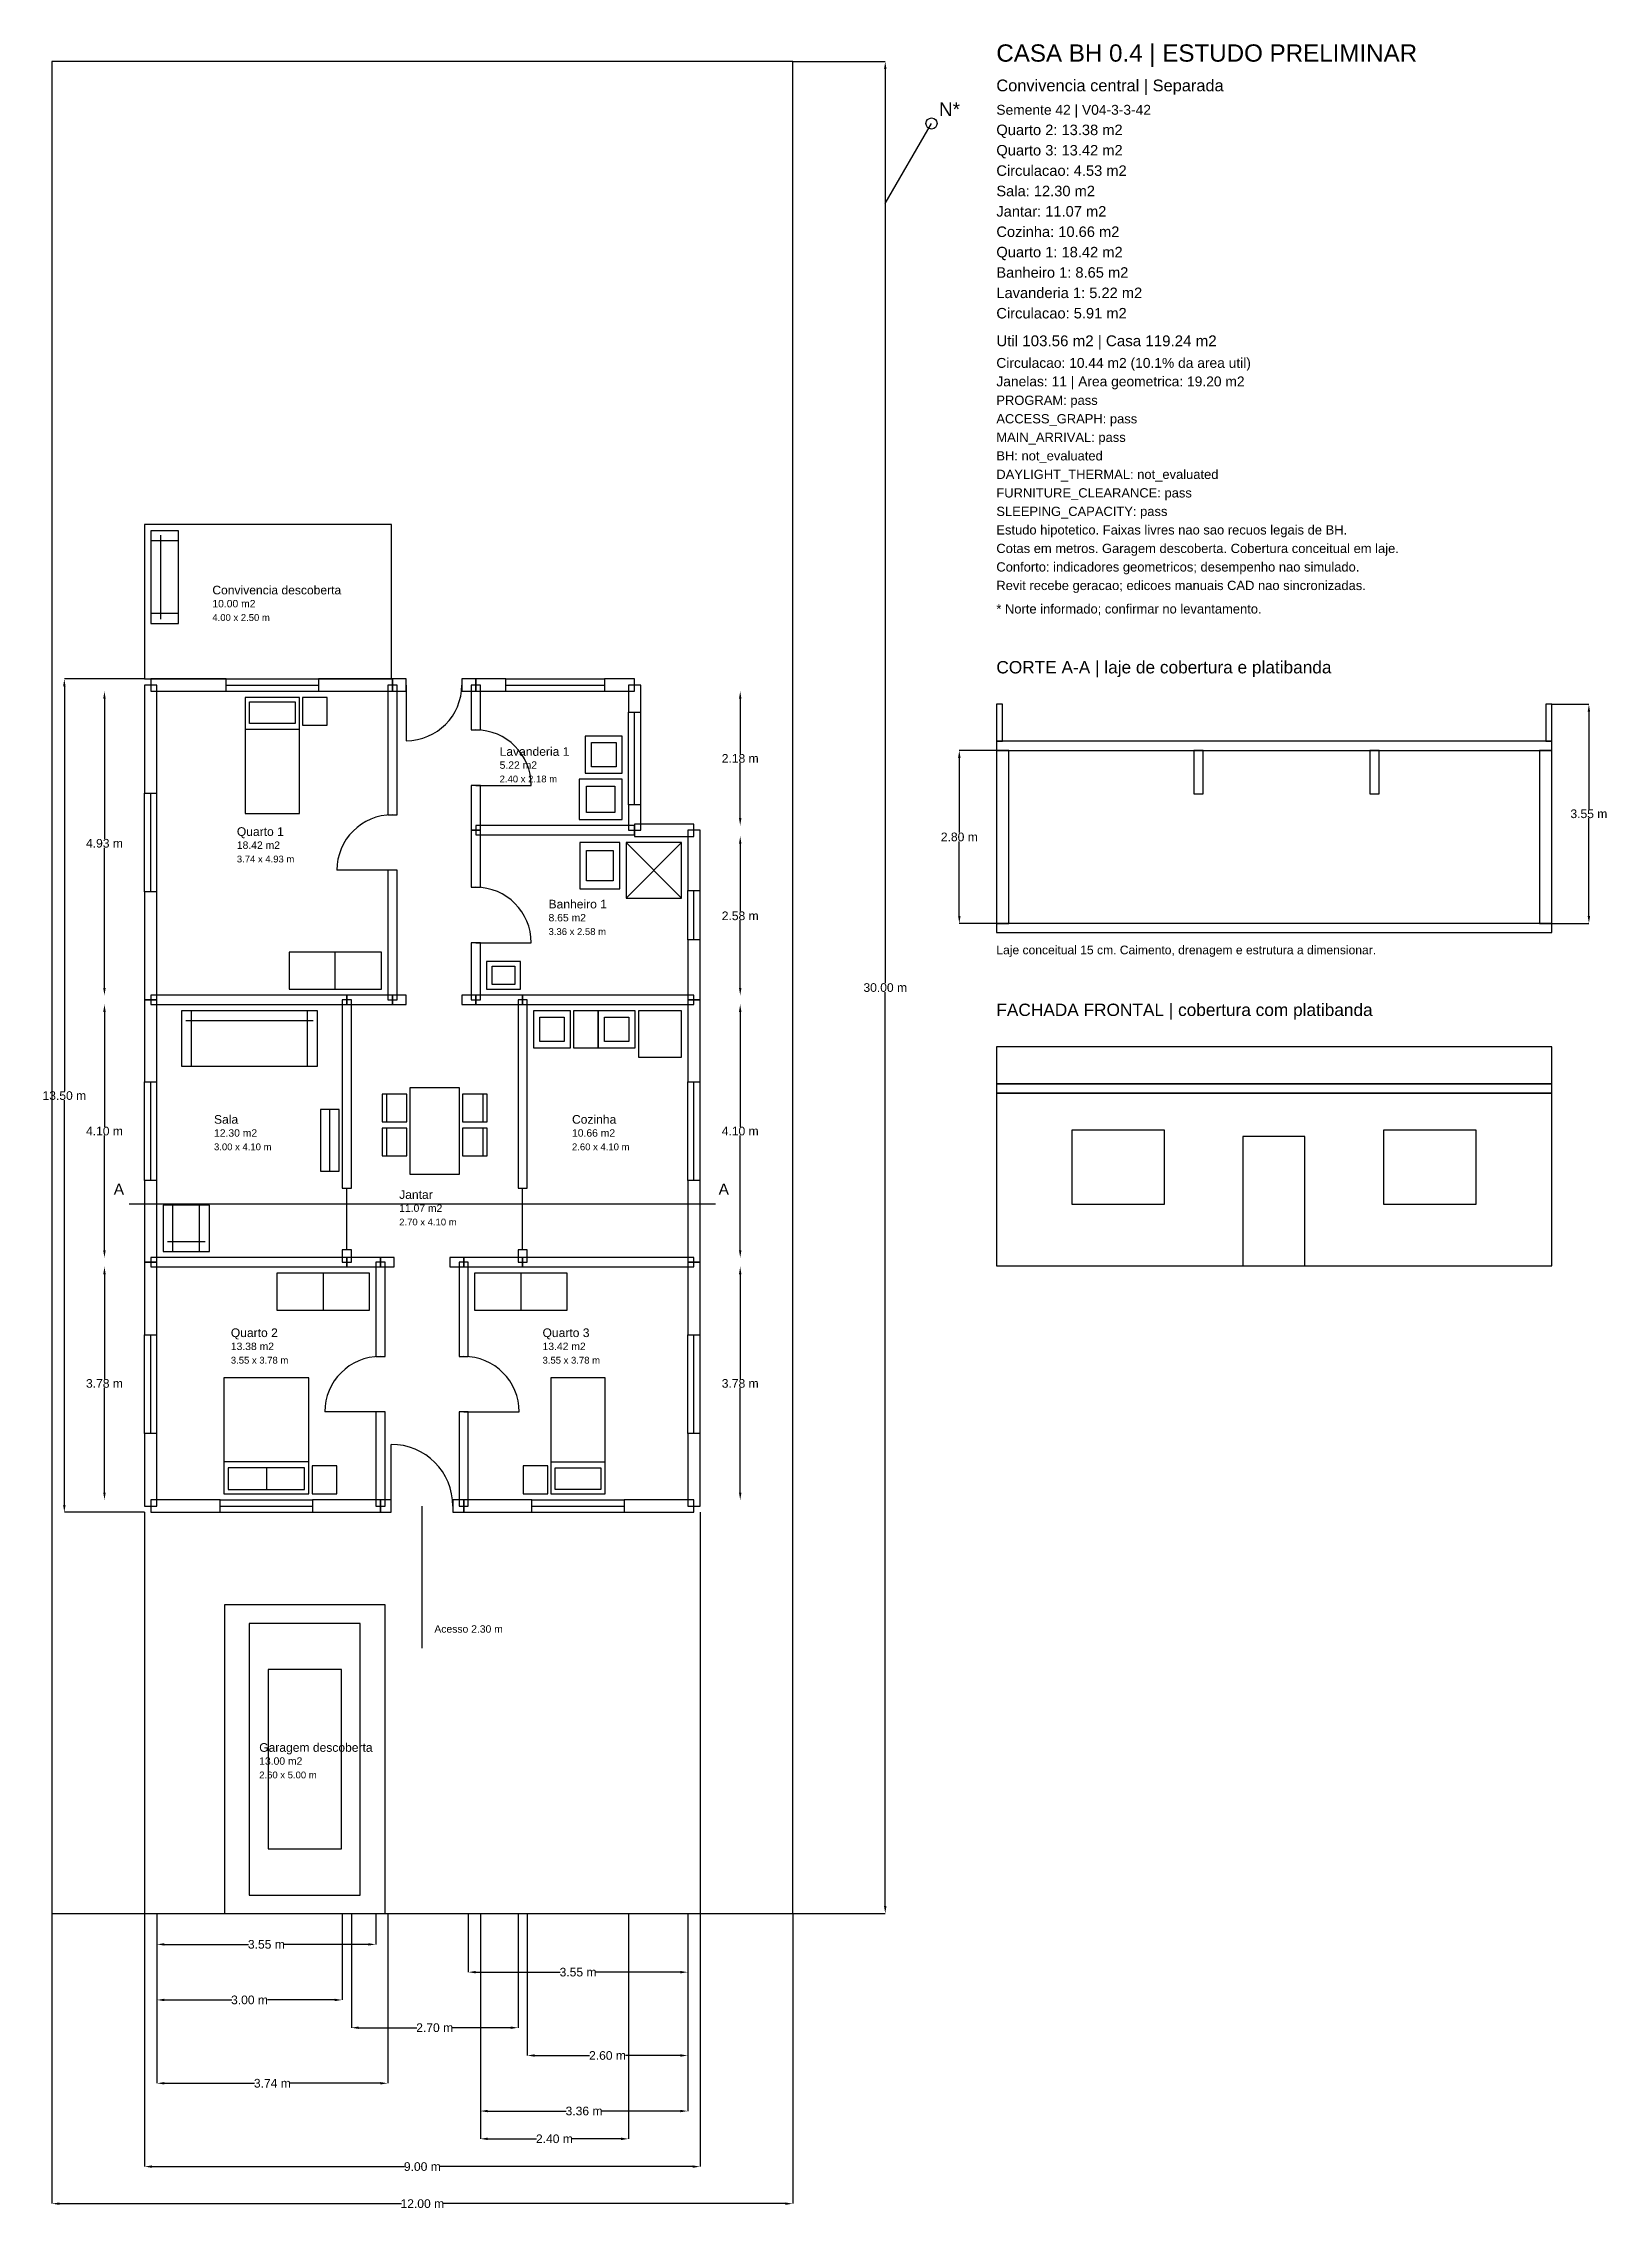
# Model space of a CAD drawing. Header units: millimetres. Extents: x -138 to 107186, y -4909 to 30295.
# Drawn here: x 81862 to 107186, y -4909 to 30295 of the extents above; entities that cross this region are included whole.
import ezdxf

# ---------------------------------------------------------------- set-up
doc = ezdxf.new("R2010")
doc.units = ezdxf.units.MM
doc.header["$MEASUREMENT"] = 0
for name, color, linetype in [('CASA_ACESSO', 4, 'Continuous'), ('CASA_COBERTURA', 2, 'Continuous'), ('CASA_COTAS', 6, 'Continuous'), ('CASA_ESTUDO', 8, 'Continuous'), ('CASA_EXTERNO', 3, 'Continuous'), ('CASA_JANELAS', 4, 'Continuous'), ('CASA_LOTE', 8, 'Continuous'), ('CASA_MOVEIS', 3, 'Continuous'), ('CASA_PAREDES', 7, 'Continuous'), ('CASA_PORTAS', 2, 'Continuous'), ('CASA_TEXTOS', 7, 'Continuous')]:
    doc.layers.add(name, color=color, linetype=linetype)
doc.styles.get("Standard").update_dxf_attribs({"font": 'arial.ttf'})
doc.dimstyles.get("Standard").update_dxf_attribs({"dimtxt": 0.18, "dimasz": 0.18, "dimexe": 0.18, "dimexo": 0.0625, "dimgap": 0.09, "dimtad": 0, "dimtih": 1, "dimtoh": 1, "dimdec": 4, "dimzin": 0, "dimdsep": 46, "dimtxsty": 'Standard', "dimcen": 0.09, "dimadec": 0, "dimazin": 0, "dimtfac": 1, "dimtdec": 4, "dimtofl": 0, "dimtmove": 0, "dimatfit": 3, "dimfxl": 1, "dimtolj": 1, "dimtzin": 0, "dimarcsym": 0})

msp = doc.modelspace()

# ---------------------------------------------------------------- texts
at = {"layer": 'CASA_TEXTOS'}
for s, height, p in [('CASA BH 0.4 | ESTUDO PRELIMINAR', 280, (97300, 30000)), ('Convivencia central | Separada', 190, (97300, 29520)), ('N*', 220, (96370, 29119.038)), ('Semente 42 | V04-3-3-42', 160, (97300, 29140)), ('Quarto 2: 13.38 m2', 170, (97300, 28810)), ('Quarto 3: 13.42 m2', 170, (97300, 28480)), ('Circulacao: 4.53 m2', 170, (97300, 28150)), ('Sala: 12.30 m2', 170, (97300, 27820)), ('Jantar: 11.07 m2', 170, (97300, 27490)), ('Cozinha: 10.66 m2', 170, (97300, 27160)), ('Quarto 1: 18.42 m2', 170, (97300, 26830)), ('Banheiro 1: 8.65 m2', 170, (97300, 26500)), ('Lavanderia 1: 5.22 m2', 170, (97300, 26170)), ('Circulacao: 5.91 m2', 170, (97300, 25840)), ('Util 103.56 m2 | Casa 119.24 m2', 175, (97300, 25390)), ('Circulacao: 10.44 m2 (10.1% da area util)', 160, (97300, 25040)), ('Janelas: 11 | Area geometrica: 19.20 m2', 160, (97300, 24740)), ('ACCESS_GRAPH: pass', 150, (97300, 24140)), ('PROGRAM: pass', 150, (97300, 24440)), ('MAIN_ARRIVAL: pass', 150, (97300, 23840)), ('BH: not_evaluated', 150, (97300, 23540)), ('DAYLIGHT_THERMAL: not_evaluated', 150, (97300, 23240)), ('FURNITURE_CLEARANCE: pass', 150, (97300, 22940)), ('SLEEPING_CAPACITY: pass', 150, (97300, 22640)), ('Cotas em metros. Garagem descoberta. Cobertura conceitual em laje.', 150, (97300, 22040)), ('Estudo hipotetico. Faixas livres nao sao recuos legais de BH.', 150, (97300, 22340)), ('Conforto: indicadores geometricos; desempenho nao simulado.', 150, (97300, 21740)), ('Convivencia descoberta', 140, (84598, 21370)), ('Revit recebe geracao; edicoes manuais CAD nao sincronizadas.', 150, (97300, 21440)), ('10.00 m2', 120, (84598, 21160)), ('* Norte informado; confirmar no levantamento.', 150, (97300, 21060)), ('4.00 x 2.50 m', 110, (84598, 20940)), ('CORTE A-A | laje de cobertura e platibanda', 200, (97300, 20090)), ('5.22 m2', 120, (89252.4, 18544.75)), ('Lavanderia 1', 140, (89252.4, 18754.75)), ('2.40 x 2.18 m', 110, (89252.4, 18324.75)), ('Quarto 1', 140, (84994.95, 17457.5)), ('18.42 m2', 120, (84994.95, 17247.5)), ('3.74 x 4.93 m', 110, (84994.95, 17027.5)), ('8.65 m2', 120, (90044.95, 16072.5)), ('Banheiro 1', 140, (90044.95, 16282.5)), ('3.36 x 2.58 m', 110, (90044.95, 15852.5)), ('Laje conceitual 15 cm. Caimento, drenagem e estrutura a dimensionar.', 140, (97300, 15540)), ('FACHADA FRONTAL | cobertura com platibanda', 200, (97300, 14540)), ('Sala', 140, (84625, 12795)), ('12.30 m2', 120, (84625, 12585)), ('Cozinha', 140, (90425, 12795)), ('10.66 m2', 120, (90425, 12585)), ('3.00 x 4.10 m', 110, (84625, 12365)), ('2.60 x 4.10 m', 110, (90425, 12365)), ('A', 180, (83000, 11645)), ('Jantar', 140, (87625, 11577)), ('A', 180, (92800, 11645)), ('11.07 m2', 120, (87625, 11367)), ('2.70 x 4.10 m', 110, (87625, 11147)), ('Quarto 2', 140, (84897.594, 9338.5)), ('13.38 m2', 120, (84897.594, 9128.5)), ('Quarto 3', 140, (89947.594, 9338.5)), ('13.42 m2', 120, (89947.594, 9128.5)), ('3.55 x 3.78 m', 110, (84897.594, 8908.5)), ('3.55 x 3.78 m', 110, (89947.594, 8908.5)), ('Acesso 2.30 m', 120, (88195.189, 4550)), ('Garagem descoberta', 140, (85357.189, 2620)), ('13.00 m2', 120, (85357.189, 2410)), ('2.60 x 5.00 m', 110, (85357.189, 2190))]:
    msp.add_text(s, height=height, dxfattribs=at).set_placement(p)

# ---------------------------------------------------------------- blocks, each defined once
blk = doc.blocks.new('*D35')
at = {"layer": 'CASA_COTAS', "color": 0, "lineweight": -2, "transparency": 16777216}
for p, q in [((82850, 10475), (82850, 10475)), ((82850, 10355), (82850, 8659)), ((82850, 6820), (82850, 8516)), ((82850, 6700), (82850, 6700))]:
    blk.add_line(p, q, dxfattribs=at)
at = {"layer": 'CASA_COTAS', "color": 0, "transparency": 16777216}
for points in [[(82830, 10355), (82870, 10355), (82850, 10475)], [(82830, 6820), (82870, 6820), (82850, 6700)]]:
    blk.add_solid(points, dxfattribs=at)
at = {"layer": 'Defpoints', "color": 0, "transparency": 16777216}
for p in [(82850, 10475), (82850, 10475), (82850, 6700)]:
    blk.add_point(p, dxfattribs=at)
at = {"layer": 'CASA_COTAS', "color": 0, "transparency": 16777216, "insert": (82850, 8587), "char_height": 140, "attachment_point": 5}
blk.add_mtext('\\A1;3.78 m', dxfattribs=at)
blk = doc.blocks.new('*D36')
at = {"layer": 'CASA_COTAS', "color": 0, "lineweight": -2, "transparency": 16777216}
for p, q in [((93150, 10475), (93150, 10475)), ((93150, 10355), (93150, 8659)), ((93150, 6820), (93150, 8516)), ((93150, 6700), (93150, 6700))]:
    blk.add_line(p, q, dxfattribs=at)
at = {"layer": 'CASA_COTAS', "color": 0, "transparency": 16777216}
for points in [[(93130, 10355), (93170, 10355), (93150, 10475)], [(93130, 6820), (93170, 6820), (93150, 6700)]]:
    blk.add_solid(points, dxfattribs=at)
at = {"layer": 'Defpoints', "color": 0, "transparency": 16777216}
for p in [(93150, 10475), (93150, 10475), (93150, 6700)]:
    blk.add_point(p, dxfattribs=at)
at = {"layer": 'CASA_COTAS', "color": 0, "transparency": 16777216, "insert": (93150, 8587), "char_height": 140, "attachment_point": 5}
blk.add_mtext('\\A1;3.78 m', dxfattribs=at)
blk = doc.blocks.new('*D37')
at = {"layer": 'CASA_COTAS', "color": 0, "lineweight": -2, "transparency": 16777216}
for p, q in [((82850, 14725), (82850, 14725)), ((82850, 14605), (82850, 12747)), ((82850, 10745), (82850, 12603)), ((82850, 10625), (82850, 10625))]:
    blk.add_line(p, q, dxfattribs=at)
at = {"layer": 'CASA_COTAS', "color": 0, "transparency": 16777216}
for points in [[(82830, 14605), (82870, 14605), (82850, 14725)], [(82830, 10745), (82870, 10745), (82850, 10625)]]:
    blk.add_solid(points, dxfattribs=at)
at = {"layer": 'Defpoints', "color": 0, "transparency": 16777216}
for p in [(82850, 14725), (82850, 14725), (82850, 10625)]:
    blk.add_point(p, dxfattribs=at)
at = {"layer": 'CASA_COTAS', "color": 0, "transparency": 16777216, "insert": (82850, 12675), "char_height": 140, "attachment_point": 5}
blk.add_mtext('\\A1;4.10 m', dxfattribs=at)
blk = doc.blocks.new('*D38')
at = {"layer": 'CASA_COTAS', "color": 0, "lineweight": -2, "transparency": 16777216}
for p, q in [((93150, 14725), (93150, 14725)), ((93150, 14605), (93150, 12747)), ((93150, 10745), (93150, 12603)), ((93150, 10625), (93150, 10625))]:
    blk.add_line(p, q, dxfattribs=at)
at = {"layer": 'CASA_COTAS', "color": 0, "transparency": 16777216}
for points in [[(93130, 14605), (93170, 14605), (93150, 14725)], [(93130, 10745), (93170, 10745), (93150, 10625)]]:
    blk.add_solid(points, dxfattribs=at)
at = {"layer": 'Defpoints', "color": 0, "transparency": 16777216}
for p in [(93150, 14725), (93150, 14725), (93150, 10625)]:
    blk.add_point(p, dxfattribs=at)
at = {"layer": 'CASA_COTAS', "color": 0, "transparency": 16777216, "insert": (93150, 12675), "char_height": 140, "attachment_point": 5}
blk.add_mtext('\\A1;4.10 m', dxfattribs=at)
blk = doc.blocks.new('*D39')
at = {"layer": 'CASA_COTAS', "color": 0, "lineweight": -2, "transparency": 16777216}
for p, q in [((93150, 14725), (93150, 14725)), ((93150, 14605), (93150, 12747)), ((93150, 10745), (93150, 12603)), ((93150, 10625), (93150, 10625))]:
    blk.add_line(p, q, dxfattribs=at)
at = {"layer": 'CASA_COTAS', "color": 0, "transparency": 16777216}
for points in [[(93130, 14605), (93170, 14605), (93150, 14725)], [(93130, 10745), (93170, 10745), (93150, 10625)]]:
    blk.add_solid(points, dxfattribs=at)
at = {"layer": 'Defpoints', "color": 0, "transparency": 16777216}
for p in [(93150, 14725), (93150, 14725), (93150, 10625)]:
    blk.add_point(p, dxfattribs=at)
at = {"layer": 'CASA_COTAS', "color": 0, "transparency": 16777216, "insert": (93150, 12675), "char_height": 140, "attachment_point": 5}
blk.add_mtext('\\A1;4.10 m', dxfattribs=at)
blk = doc.blocks.new('*D40')
at = {"layer": 'CASA_COTAS', "color": 0, "lineweight": -2, "transparency": 16777216}
for p, q in [((82850, 19800), (82850, 19800)), ((82850, 19680), (82850, 17409)), ((82850, 14995), (82850, 17266)), ((82850, 14875), (82850, 14875))]:
    blk.add_line(p, q, dxfattribs=at)
at = {"layer": 'CASA_COTAS', "color": 0, "transparency": 16777216}
for points in [[(82830, 19680), (82870, 19680), (82850, 19800)], [(82830, 14995), (82870, 14995), (82850, 14875)]]:
    blk.add_solid(points, dxfattribs=at)
at = {"layer": 'Defpoints', "color": 0, "transparency": 16777216}
for p in [(82850, 19800), (82850, 19800), (82850, 14875)]:
    blk.add_point(p, dxfattribs=at)
at = {"layer": 'CASA_COTAS', "color": 0, "transparency": 16777216, "insert": (82850, 17337), "char_height": 140, "attachment_point": 5}
blk.add_mtext('\\A1;4.93 m', dxfattribs=at)
blk = doc.blocks.new('*D41')
at = {"layer": 'CASA_COTAS', "color": 0, "lineweight": -2, "transparency": 16777216}
for p, q in [((93150, 17450), (93150, 17450)), ((93150, 17330), (93150, 16234)), ((93150, 14995), (93150, 16091)), ((93150, 14875), (93150, 14875))]:
    blk.add_line(p, q, dxfattribs=at)
at = {"layer": 'CASA_COTAS', "color": 0, "transparency": 16777216}
for points in [[(93130, 17330), (93170, 17330), (93150, 17450)], [(93130, 14995), (93170, 14995), (93150, 14875)]]:
    blk.add_solid(points, dxfattribs=at)
at = {"layer": 'Defpoints', "color": 0, "transparency": 16777216}
for p in [(93150, 17450), (93150, 17450), (93150, 14875)]:
    blk.add_point(p, dxfattribs=at)
at = {"layer": 'CASA_COTAS', "color": 0, "transparency": 16777216, "insert": (93150, 16162), "char_height": 140, "attachment_point": 5}
blk.add_mtext('\\A1;2.58 m', dxfattribs=at)
blk = doc.blocks.new('*D42')
at = {"layer": 'CASA_COTAS', "color": 0, "lineweight": -2, "transparency": 16777216}
for p, q in [((93150, 19800), (93150, 19800)), ((93150, 19680), (93150, 18784)), ((93150, 17745), (93150, 18641)), ((93150, 17625), (93150, 17625))]:
    blk.add_line(p, q, dxfattribs=at)
at = {"layer": 'CASA_COTAS', "color": 0, "transparency": 16777216}
for points in [[(93130, 19680), (93170, 19680), (93150, 19800)], [(93130, 17745), (93170, 17745), (93150, 17625)]]:
    blk.add_solid(points, dxfattribs=at)
at = {"layer": 'Defpoints', "color": 0, "transparency": 16777216}
for p in [(93150, 19800), (93150, 19800), (93150, 17625)]:
    blk.add_point(p, dxfattribs=at)
at = {"layer": 'CASA_COTAS', "color": 0, "transparency": 16777216, "insert": (93150, 18712), "char_height": 140, "attachment_point": 5}
blk.add_mtext('\\A1;2.18 m', dxfattribs=at)
blk = doc.blocks.new('*D43')
at = {"layer": 'CASA_COTAS', "color": 0, "lineweight": -2, "transparency": 16777216}
for p, q in [((83700, 0), (83700, -500)), ((87245, 0), (87245, -500)), ((83820, -500), (85184, -500)), ((87125, -500), (85761, -500))]:
    blk.add_line(p, q, dxfattribs=at)
at = {"layer": 'CASA_COTAS', "color": 0, "transparency": 16777216}
for points in [[(83820, -480), (83820, -520), (83700, -500)], [(87125, -480), (87125, -520), (87245, -500)]]:
    blk.add_solid(points, dxfattribs=at)
at = {"layer": 'Defpoints', "color": 0, "transparency": 16777216}
for p in [(83700, 0), (87245, 0), (87245, -500)]:
    blk.add_point(p, dxfattribs=at)
at = {"layer": 'CASA_COTAS', "color": 0, "transparency": 16777216, "insert": (85473, -500), "char_height": 140, "attachment_point": 5}
blk.add_mtext('\\A1;3.55 m', dxfattribs=at)
blk = doc.blocks.new('*D44')
at = {"layer": 'CASA_COTAS', "color": 0, "lineweight": -2, "transparency": 16777216}
for p, q in [((88745, 0), (88745, -950)), ((92300, 0), (92300, -950)), ((88865, -950), (90234, -950)), ((92180, -950), (90811, -950))]:
    blk.add_line(p, q, dxfattribs=at)
at = {"layer": 'CASA_COTAS', "color": 0, "transparency": 16777216}
for points in [[(88865, -930), (88865, -970), (88745, -950)], [(92180, -930), (92180, -970), (92300, -950)]]:
    blk.add_solid(points, dxfattribs=at)
at = {"layer": 'Defpoints', "color": 0, "transparency": 16777216}
for p in [(88745, 0), (92300, 0), (92300, -950)]:
    blk.add_point(p, dxfattribs=at)
at = {"layer": 'CASA_COTAS', "color": 0, "transparency": 16777216, "insert": (90523, -950), "char_height": 140, "attachment_point": 5}
blk.add_mtext('\\A1;3.55 m', dxfattribs=at)
blk = doc.blocks.new('*D45')
at = {"layer": 'CASA_COTAS', "color": 0, "lineweight": -2, "transparency": 16777216}
for p, q in [((83700, 0), (83700, -1400)), ((86700, 0), (86700, -1400)), ((83820, -1400), (84911, -1400)), ((86580, -1400), (85489, -1400))]:
    blk.add_line(p, q, dxfattribs=at)
at = {"layer": 'CASA_COTAS', "color": 0, "transparency": 16777216}
for points in [[(83820, -1380), (83820, -1420), (83700, -1400)], [(86580, -1380), (86580, -1420), (86700, -1400)]]:
    blk.add_solid(points, dxfattribs=at)
at = {"layer": 'Defpoints', "color": 0, "transparency": 16777216}
for p in [(83700, 0), (86700, 0), (86700, -1400)]:
    blk.add_point(p, dxfattribs=at)
at = {"layer": 'CASA_COTAS', "color": 0, "transparency": 16777216, "insert": (85200, -1400), "char_height": 140, "attachment_point": 5}
blk.add_mtext('\\A1;3.00 m', dxfattribs=at)
blk = doc.blocks.new('*D46')
at = {"layer": 'CASA_COTAS', "color": 0, "lineweight": -2, "transparency": 16777216}
for p, q in [((86850, 0), (86850, -1850)), ((89550, 0), (89550, -1850)), ((86970, -1850), (87910, -1850)), ((89430, -1850), (88490, -1850))]:
    blk.add_line(p, q, dxfattribs=at)
at = {"layer": 'CASA_COTAS', "color": 0, "transparency": 16777216}
for points in [[(86970, -1830), (86970, -1870), (86850, -1850)], [(89430, -1830), (89430, -1870), (89550, -1850)]]:
    blk.add_solid(points, dxfattribs=at)
at = {"layer": 'Defpoints', "color": 0, "transparency": 16777216}
for p in [(86850, 0), (89550, 0), (89550, -1850)]:
    blk.add_point(p, dxfattribs=at)
at = {"layer": 'CASA_COTAS', "color": 0, "transparency": 16777216, "insert": (88200, -1850), "char_height": 140, "attachment_point": 5}
blk.add_mtext('\\A1;2.70 m', dxfattribs=at)
blk = doc.blocks.new('*D47')
at = {"layer": 'CASA_COTAS', "color": 0, "lineweight": -2, "transparency": 16777216}
for p, q in [((89700, 0), (89700, -2300)), ((92300, 0), (92300, -2300)), ((89820, -2300), (90710, -2300)), ((92180, -2300), (91290, -2300))]:
    blk.add_line(p, q, dxfattribs=at)
at = {"layer": 'CASA_COTAS', "color": 0, "transparency": 16777216}
for points in [[(89820, -2280), (89820, -2320), (89700, -2300)], [(92180, -2280), (92180, -2320), (92300, -2300)]]:
    blk.add_solid(points, dxfattribs=at)
at = {"layer": 'Defpoints', "color": 0, "transparency": 16777216}
for p in [(89700, 0), (92300, 0), (92300, -2300)]:
    blk.add_point(p, dxfattribs=at)
at = {"layer": 'CASA_COTAS', "color": 0, "transparency": 16777216, "insert": (91000, -2300), "char_height": 140, "attachment_point": 5}
blk.add_mtext('\\A1;2.60 m', dxfattribs=at)
blk = doc.blocks.new('*D48')
at = {"layer": 'CASA_COTAS', "color": 0, "lineweight": -2, "transparency": 16777216}
for p, q in [((83700, 0), (83700, -2750)), ((87440, 0), (87440, -2750)), ((83820, -2750), (85281, -2750)), ((87320, -2750), (85859, -2750))]:
    blk.add_line(p, q, dxfattribs=at)
at = {"layer": 'CASA_COTAS', "color": 0, "transparency": 16777216}
for points in [[(83820, -2730), (83820, -2770), (83700, -2750)], [(87320, -2730), (87320, -2770), (87440, -2750)]]:
    blk.add_solid(points, dxfattribs=at)
at = {"layer": 'Defpoints', "color": 0, "transparency": 16777216}
for p in [(83700, 0), (87440, 0), (87440, -2750)]:
    blk.add_point(p, dxfattribs=at)
at = {"layer": 'CASA_COTAS', "color": 0, "transparency": 16777216, "insert": (85570, -2750), "char_height": 140, "attachment_point": 5}
blk.add_mtext('\\A1;3.74 m', dxfattribs=at)
blk = doc.blocks.new('*D49')
at = {"layer": 'CASA_COTAS', "color": 0, "lineweight": -2, "transparency": 16777216}
for p, q in [((88940, 0), (88940, -3200)), ((92300, 0), (92300, -3200)), ((89060, -3200), (90331, -3200)), ((92180, -3200), (90909, -3200))]:
    blk.add_line(p, q, dxfattribs=at)
at = {"layer": 'CASA_COTAS', "color": 0, "transparency": 16777216}
for points in [[(89060, -3180), (89060, -3220), (88940, -3200)], [(92180, -3180), (92180, -3220), (92300, -3200)]]:
    blk.add_solid(points, dxfattribs=at)
at = {"layer": 'Defpoints', "color": 0, "transparency": 16777216}
for p in [(88940, 0), (92300, 0), (92300, -3200)]:
    blk.add_point(p, dxfattribs=at)
at = {"layer": 'CASA_COTAS', "color": 0, "transparency": 16777216, "insert": (90620, -3200), "char_height": 140, "attachment_point": 5}
blk.add_mtext('\\A1;3.36 m', dxfattribs=at)
blk = doc.blocks.new('*D50')
at = {"layer": 'CASA_COTAS', "color": 0, "lineweight": -2, "transparency": 16777216}
for p, q in [((88940, 0), (88940, -3650)), ((91340, 0), (91340, -3650)), ((89060, -3650), (89850, -3650)), ((91220, -3650), (90430, -3650))]:
    blk.add_line(p, q, dxfattribs=at)
at = {"layer": 'CASA_COTAS', "color": 0, "transparency": 16777216}
for points in [[(89060, -3630), (89060, -3670), (88940, -3650)], [(91220, -3630), (91220, -3670), (91340, -3650)]]:
    blk.add_solid(points, dxfattribs=at)
at = {"layer": 'Defpoints', "color": 0, "transparency": 16777216}
for p in [(88940, 0), (91340, 0), (91340, -3650)]:
    blk.add_point(p, dxfattribs=at)
at = {"layer": 'CASA_COTAS', "color": 0, "transparency": 16777216, "insert": (90140, -3650), "char_height": 140, "attachment_point": 5}
blk.add_mtext('\\A1;2.40 m', dxfattribs=at)
blk = doc.blocks.new('*D51')
at = {"layer": 'CASA_COTAS', "color": 0, "lineweight": -2, "transparency": 16777216}
for p, q in [((83500, 6500), (83500, -4100)), ((92500, 6500), (92500, -4100)), ((83620, -4100), (87711, -4100)), ((92380, -4100), (88289, -4100))]:
    blk.add_line(p, q, dxfattribs=at)
at = {"layer": 'CASA_COTAS', "color": 0, "transparency": 16777216}
for points in [[(83620, -4080), (83620, -4120), (83500, -4100)], [(92380, -4080), (92380, -4120), (92500, -4100)]]:
    blk.add_solid(points, dxfattribs=at)
at = {"layer": 'Defpoints', "color": 0, "transparency": 16777216}
for p in [(83500, 6500), (92500, 6500), (92500, -4100)]:
    blk.add_point(p, dxfattribs=at)
at = {"layer": 'CASA_COTAS', "color": 0, "transparency": 16777216, "insert": (88000, -4100), "char_height": 140, "attachment_point": 5}
blk.add_mtext('\\A1;9.00 m', dxfattribs=at)
blk = doc.blocks.new('*D52')
at = {"layer": 'CASA_COTAS', "color": 0, "lineweight": -2, "transparency": 16777216}
for p, q in [((83500, 20000), (82200, 20000)), ((82200, 19880), (82200, 13322)), ((82200, 6620), (82200, 13178)), ((83500, 6500), (82200, 6500))]:
    blk.add_line(p, q, dxfattribs=at)
at = {"layer": 'CASA_COTAS', "color": 0, "transparency": 16777216}
for points in [[(82180, 19880), (82220, 19880), (82200, 20000)], [(82180, 6620), (82220, 6620), (82200, 6500)]]:
    blk.add_solid(points, dxfattribs=at)
at = {"layer": 'Defpoints', "color": 0, "transparency": 16777216}
for p in [(82200, 20000), (83500, 20000), (83500, 6500)]:
    blk.add_point(p, dxfattribs=at)
at = {"layer": 'CASA_COTAS', "color": 0, "transparency": 16777216, "insert": (82200, 13250), "char_height": 140, "attachment_point": 5}
blk.add_mtext('\\A1;13.50 m', dxfattribs=at)
blk = doc.blocks.new('*D53')
at = {"layer": 'CASA_COTAS', "color": 0, "lineweight": -2, "transparency": 16777216}
for p, q in [((82000, 0), (82000, -4700)), ((94000, 0), (94000, -4700)), ((82120, -4700), (87664, -4700)), ((93880, -4700), (88336, -4700))]:
    blk.add_line(p, q, dxfattribs=at)
at = {"layer": 'CASA_COTAS', "color": 0, "transparency": 16777216}
for points in [[(82120, -4680), (82120, -4720), (82000, -4700)], [(93880, -4680), (93880, -4720), (94000, -4700)]]:
    blk.add_solid(points, dxfattribs=at)
at = {"layer": 'Defpoints', "color": 0, "transparency": 16777216}
for p in [(82000, 0), (94000, 0), (94000, -4700)]:
    blk.add_point(p, dxfattribs=at)
at = {"layer": 'CASA_COTAS', "color": 0, "transparency": 16777216, "insert": (88000, -4700), "char_height": 140, "attachment_point": 5}
blk.add_mtext('\\A1;12.00 m', dxfattribs=at)
blk = doc.blocks.new('*D54')
at = {"layer": 'CASA_COTAS', "color": 0, "lineweight": -2, "transparency": 16777216}
for p, q in [((94000, 30000), (95500, 30000)), ((95500, 29880), (95500, 15072)), ((95500, 120), (95500, 14928)), ((94000, 0), (95500, 0))]:
    blk.add_line(p, q, dxfattribs=at)
at = {"layer": 'CASA_COTAS', "color": 0, "transparency": 16777216}
for points in [[(95480, 29880), (95520, 29880), (95500, 30000)], [(95480, 120), (95520, 120), (95500, 0)]]:
    blk.add_solid(points, dxfattribs=at)
at = {"layer": 'Defpoints', "color": 0, "transparency": 16777216}
for p in [(94000, 30000), (95500, 30000), (94000, 0)]:
    blk.add_point(p, dxfattribs=at)
at = {"layer": 'CASA_COTAS', "color": 0, "transparency": 16777216, "insert": (95500, 15000), "char_height": 140, "attachment_point": 5}
blk.add_mtext('\\A1;30.00 m', dxfattribs=at)
blk = doc.blocks.new('*D55')
at = {"layer": 'CASA_COTAS', "color": 0, "lineweight": -2, "transparency": 16777216}
for p, q in [((97300, 18840), (96700, 18840)), ((96700, 18720), (96700, 17512)), ((96700, 16160), (96700, 17368)), ((97300, 16040), (96700, 16040))]:
    blk.add_line(p, q, dxfattribs=at)
at = {"layer": 'CASA_COTAS', "color": 0, "transparency": 16777216}
for points in [[(96680, 18720), (96720, 18720), (96700, 18840)], [(96680, 16160), (96720, 16160), (96700, 16040)]]:
    blk.add_solid(points, dxfattribs=at)
at = {"layer": 'Defpoints', "color": 0, "transparency": 16777216}
for p in [(96700, 18840), (97300, 18840), (97300, 16040)]:
    blk.add_point(p, dxfattribs=at)
at = {"layer": 'CASA_COTAS', "color": 0, "transparency": 16777216, "insert": (96700, 17440), "char_height": 140, "attachment_point": 5}
blk.add_mtext('\\A1;2.80 m', dxfattribs=at)
blk = doc.blocks.new('*D56')
at = {"layer": 'CASA_COTAS', "color": 0, "lineweight": -2, "transparency": 16777216}
for p, q in [((106300, 19590), (106900, 19590)), ((106900, 19470), (106900, 17887)), ((106900, 16160), (106900, 17743)), ((106300, 16040), (106900, 16040))]:
    blk.add_line(p, q, dxfattribs=at)
at = {"layer": 'CASA_COTAS', "color": 0, "transparency": 16777216}
for points in [[(106880, 19470), (106920, 19470), (106900, 19590)], [(106880, 16160), (106920, 16160), (106900, 16040)]]:
    blk.add_solid(points, dxfattribs=at)
at = {"layer": 'Defpoints', "color": 0, "transparency": 16777216}
for p in [(106300, 19590), (106900, 19590), (106300, 16040)]:
    blk.add_point(p, dxfattribs=at)
at = {"layer": 'CASA_COTAS', "color": 0, "transparency": 16777216, "insert": (106900, 17815), "char_height": 140, "attachment_point": 5}
blk.add_mtext('\\A1;3.55 m', dxfattribs=at)

# ---------------------------------------------------------------- dimensions: what is measured, and where the dimension line sits
at = {"layer": 'CASA_COTAS'}
for base, p1, p2, picture, middle in [((95500, 30000), (94000, 0), (94000, 30000), '*D54', (95500, 15000)), ((82200, 20000), (83500, 6500), (83500, 20000), '*D52', (82200, 13250)), ((82850, 19800), (82850, 14875), (82850, 19800), '*D40', (82850, 17337.5)), ((93150, 19800), (93150, 17625), (93150, 19800), '*D42', (93150, 18712.5)), ((106900, 19590), (106300, 16040), (106300, 19590), '*D56', (106900, 17815)), ((96700, 18840), (97300, 16040), (97300, 18840), '*D55', (96700, 17440)), ((93150, 17450), (93150, 14875), (93150, 17450), '*D41', (93150, 16162.5)), ((82850, 14725), (82850, 10625), (82850, 14725), '*D37', (82850, 12675)), ((93150, 14725), (93150, 10625), (93150, 14725), '*D38', (93150, 12675)), ((93150, 14725), (93150, 10625), (93150, 14725), '*D39', (93150, 12675)), ((82850, 10475), (82850, 6700), (82850, 10475), '*D35', (82850, 8587.5)), ((93150, 10475), (93150, 6700), (93150, 10475), '*D36', (93150, 8587.5))]:
    dim = msp.add_linear_dim(base=base, p1=p1, p2=p2, angle=90, dimstyle='Standard', override={"dimtxt": 140, "dimasz": 120, "dimdec": 2, "dimlfac": 0.001, "dimpost": '<> m'}, dxfattribs=at)
    dim.commit()
    dim.dimension.update_dxf_attribs({"geometry": picture, "text_midpoint": middle})
for base, p1, p2, picture, middle in [((92500, -4100), (83500, 6500), (92500, 6500), '*D51', (88000, -4100)), ((94000, -4700), (82000, 0), (94000, 0), '*D53', (88000, -4700)), ((87245.189, -500), (83700, 0), (87245.189, 0), '*D43', (85472.594, -500)), ((86700, -1400), (83700, 0), (86700, 0), '*D45', (85200, -1400)), ((87439.9, -2750), (83700, 0), (87439.9, 0), '*D48', (85569.95, -2750)), ((89550, -1850), (86850, 0), (89550, 0), '*D46', (88200, -1850)), ((92300, -950), (88745.189, 0), (92300, 0), '*D44', (90522.594, -950)), ((92300, -3200), (88939.9, 0), (92300, 0), '*D49', (90619.95, -3200)), ((91339.9, -3650), (88939.9, 0), (91339.9, 0), '*D50', (90139.9, -3650)), ((92300, -2300), (89700, 0), (92300, 0), '*D47', (91000, -2300))]:
    dim = msp.add_linear_dim(base=base, p1=p1, p2=p2, dimstyle='Standard', override={"dimtxt": 140, "dimasz": 120, "dimdec": 2, "dimlfac": 0.001, "dimpost": '<> m'}, dxfattribs=at)
    dim.commit()
    dim.dimension.update_dxf_attribs({"geometry": picture, "text_midpoint": middle})

# ---------------------------------------------------------------- linework, layer by layer
at = {"layer": 'CASA_ACESSO'}
msp.add_lwpolyline([(87995.189, 4300), (87995.189, 5900), (87995.189, 5900), (87995.189, 6600)], dxfattribs=at)
at = {"layer": 'CASA_COBERTURA'}
for points in [[(97300, 18990), (97400, 18990), (97400, 19590), (97300, 19590)], [(106200, 18990), (106300, 18990), (106300, 19590), (106200, 19590)], [(97300, 18840), (106300, 18840), (106300, 18990), (97300, 18990)], [(97300, 13440), (106300, 13440), (106300, 14040), (97300, 14040)], [(97300, 13290), (106300, 13290), (106300, 13440), (97300, 13440)]]:
    msp.add_lwpolyline(points, close=True, dxfattribs=at)
at = {"layer": 'CASA_ESTUDO'}
for p, q in [((95500, 27700), (96250, 28999.038)), ((83250, 11495), (92750, 11495))]:
    msp.add_line(p, q, dxfattribs=at)
for points in [[(97300, 16040), (97500, 16040), (97500, 18840), (97300, 18840)], [(100500, 18140), (100650, 18140), (100650, 18840), (100500, 18840)], [(103350, 18140), (103500, 18140), (103500, 18840), (103350, 18840)], [(106100, 16040), (106300, 16040), (106300, 18840), (106100, 18840)], [(97300, 15890), (106300, 15890), (106300, 16040), (97300, 16040)], [(97300, 10490), (106300, 10490), (106300, 13290), (97300, 13290)], [(98522.594, 11490), (100022.594, 11490), (100022.594, 12690), (98522.594, 12690)], [(103572.594, 11490), (105072.594, 11490), (105072.594, 12690), (103572.594, 12690)], [(101295.189, 10490), (102295.189, 10490), (102295.189, 12590), (101295.189, 12590)]]:
    msp.add_lwpolyline(points, close=True, dxfattribs=at)
msp.add_circle((96250, 28999.038), 90, dxfattribs=at)
at = {"layer": 'CASA_EXTERNO'}
for points in [[(83500, 20000), (87500, 20000), (87500, 22500), (83500, 22500)], [(84795.189, 0), (87395.189, 0), (87395.189, 5000), (84795.189, 5000)]]:
    msp.add_lwpolyline(points, close=True, dxfattribs=at)
at = {"layer": 'CASA_JANELAS'}
for p, q in [((84819.95, 20000), (86319.95, 20000)), ((84819.95, 19900), (86319.95, 19900)), ((84819.95, 19800), (86319.95, 19800)), ((89352.4, 20000), (90952.4, 20000)), ((89352.4, 19900), (90952.4, 19900)), ((89352.4, 19800), (90952.4, 19800)), ((91339.9, 17962.5), (91339.9, 19462.5)), ((91439.9, 17962.5), (91439.9, 19462.5)), ((91539.9, 17962.5), (91539.9, 19462.5)), ((83500, 16550), (83500, 18150)), ((83600, 16550), (83600, 18150)), ((83700, 16550), (83700, 18150)), ((92300, 15775), (92300, 16575)), ((92400, 15775), (92400, 16575)), ((92500, 15775), (92500, 16575)), ((83500, 11875), (83500, 13475)), ((83600, 11875), (83600, 13475)), ((83700, 11875), (83700, 13475)), ((92300, 11875), (92300, 13475)), ((92400, 11875), (92400, 13475)), ((92500, 11875), (92500, 13475)), ((83500, 7775), (83500, 9375)), ((83600, 7775), (83600, 9375)), ((83700, 7775), (83700, 9375)), ((92300, 7775), (92300, 9375)), ((92400, 7775), (92400, 9375)), ((92500, 7775), (92500, 9375)), ((84722.594, 6700), (86222.594, 6700)), ((89772.594, 6700), (91272.594, 6700)), ((84722.594, 6600), (86222.594, 6600)), ((84722.594, 6500), (86222.594, 6500)), ((89772.594, 6600), (91272.594, 6600)), ((89772.594, 6500), (91272.594, 6500))]:
    msp.add_line(p, q, dxfattribs=at)
at = {"layer": 'CASA_LOTE'}
msp.add_lwpolyline([(82000, 0), (94000, 0), (94000, 30000), (82000, 30000)], close=True, dxfattribs=at)
at = {"layer": 'CASA_MOVEIS'}
msp.add_line((86500, 12025), (86500, 13025), dxfattribs=at)
for points in [[(83600, 20900), (84050, 20900), (84050, 22400), (83600, 22400)], [(85129.95, 17820), (86009.95, 17820), (86009.95, 19700), (85129.95, 19700)], [(86059.95, 19250), (86459.95, 19250), (86459.95, 19700), (86059.95, 19700)], [(90639.9, 18475), (91239.9, 18475), (91239.9, 19075), (90639.9, 19075)], [(90539.9, 17725), (91239.9, 17725), (91239.9, 18375), (90539.9, 18375)], [(90550, 16600), (91200, 16600), (91200, 17350), (90550, 17350)], [(91300, 16450), (92200, 16450), (92200, 17350), (91300, 17350)], [(85839.9, 14975), (87339.9, 14975), (87339.9, 15575), (85839.9, 15575)], [(89039.9, 14975), (89589.9, 14975), (89589.9, 15425), (89039.9, 15425)], [(84100, 13725), (86300, 13725), (86300, 14625), (84100, 14625)], [(89800, 14025), (90400, 14025), (90400, 14625), (89800, 14625)], [(90450, 14025), (90850, 14025), (90850, 14625), (90450, 14625)], [(90850, 14025), (91450, 14025), (91450, 14625), (90850, 14625)], [(91500, 13875), (92200, 13875), (92200, 14625), (91500, 14625)], [(87350, 12825), (87750, 12825), (87750, 13275), (87350, 13275)], [(87800, 11975), (88600, 11975), (88600, 13375), (87800, 13375)], [(88650, 12825), (89050, 12825), (89050, 13275), (88650, 13275)], [(86350, 12025), (86650, 12025), (86650, 13025), (86350, 13025)], [(87350, 12275), (87750, 12275), (87750, 12725), (87350, 12725)], [(88650, 12275), (89050, 12275), (89050, 12725), (88650, 12725)], [(83800, 10725), (84550, 10725), (84550, 11475), (83800, 11475)], [(85645.189, 9775), (87145.189, 9775), (87145.189, 10375), (85645.189, 10375)], [(88845.189, 9775), (90345.189, 9775), (90345.189, 10375), (88845.189, 10375)], [(84782.594, 6800), (86162.594, 6800), (86162.594, 8680), (84782.594, 8680)], [(90082.594, 6800), (90962.594, 6800), (90962.594, 8680), (90082.594, 8680)], [(86212.594, 6800), (86612.594, 6800), (86612.594, 7250), (86212.594, 7250)], [(89632.594, 6800), (90032.594, 6800), (90032.594, 7250), (89632.594, 7250)], [(85195.189, 300), (86995.189, 300), (86995.189, 4700), (85195.189, 4700)]]:
    msp.add_lwpolyline(points, close=True, dxfattribs=at)
for points in [[(84050, 22240), (83600, 22240)], [(83760, 22330), (83760, 20970)], [(84050, 21060), (83600, 21060)], [(85939.95, 19280), (85199.95, 19280), (85199.95, 19630), (85939.95, 19630), (85939.95, 19280)], [(86009.95, 19180), (85129.95, 19180)], [(90741.9, 18577), (90741.9, 18973), (91137.9, 18973), (91137.9, 18577), (90741.9, 18577)], [(90658.9, 17835.5), (90658.9, 18264.5), (91120.9, 18264.5), (91120.9, 17835.5), (90658.9, 17835.5)], [(92200, 16450), (91300, 17350)], [(92200, 17350), (91300, 16450)], [(91089.5, 16727.5), (90660.5, 16727.5), (90660.5, 17222.5), (91089.5, 17222.5), (91089.5, 16727.5)], [(86589.9, 14975), (86589.9, 15575)], [(89496.4, 15051.5), (89133.4, 15051.5), (89133.4, 15348.5), (89496.4, 15348.5), (89496.4, 15051.5)], [(84170, 14465), (86230, 14465)], [(84260, 13725), (84260, 14625)], [(86140, 13725), (86140, 14625)], [(90298, 14127), (89902, 14127), (89902, 14523), (90298, 14523), (90298, 14127)], [(91348, 14127), (90952, 14127), (90952, 14523), (91348, 14523), (91348, 14127)], [(87420, 13275), (87420, 12825)], [(88980, 13275), (88980, 12825)], [(87420, 12725), (87420, 12275)], [(88980, 12725), (88980, 12275)], [(83960, 10725), (83960, 11475)], [(84390, 10725), (84390, 11475)], [(83870, 10885), (84480, 10885)], [(86395.189, 10375), (86395.189, 9775)], [(89595.189, 10375), (89595.189, 9775)], [(86162.594, 7320), (84782.594, 7320)], [(86092.594, 7220), (84852.594, 7220), (84852.594, 6870), (86092.594, 6870), (86092.594, 7220)], [(85472.594, 7220), (85472.594, 6870)], [(90082.594, 7320), (90962.594, 7320)], [(90152.594, 7220), (90892.594, 7220), (90892.594, 6870), (90152.594, 6870), (90152.594, 7220)], [(86689.189, 3952), (85501.189, 3952), (85501.189, 1048), (86689.189, 1048), (86689.189, 3952)]]:
    msp.add_lwpolyline(points, dxfattribs=at)
at = {"layer": 'CASA_PAREDES'}
for points in [[(83500, 18150), (83700, 18150), (83700, 19900), (83500, 19900)], [(83600, 19800), (84819.95, 19800), (84819.95, 20000), (83600, 20000)], [(86319.95, 19800), (87514.9, 19800), (87514.9, 20000), (86319.95, 20000)], [(87439.9, 17800), (87589.9, 17800), (87589.9, 19900), (87439.9, 19900)], [(87514.9, 19800), (87739.9, 19800), (87739.9, 20000), (87514.9, 20000)], [(88639.9, 19800), (88864.9, 19800), (88864.9, 20000), (88639.9, 20000)], [(88789.9, 19175), (88939.9, 19175), (88939.9, 19900), (88789.9, 19900)], [(88864.9, 19800), (89352.4, 19800), (89352.4, 20000), (88864.9, 20000)], [(90952.4, 19800), (91439.9, 19800), (91439.9, 20000), (90952.4, 20000)], [(91339.9, 19462.5), (91539.9, 19462.5), (91539.9, 19900), (91339.9, 19900)], [(88789.9, 17550), (88939.9, 17550), (88939.9, 18275), (88789.9, 18275)], [(91339.9, 17550), (91539.9, 17550), (91539.9, 17962.5), (91339.9, 17962.5)], [(88864.9, 17475), (91439.9, 17475), (91439.9, 17625), (88864.9, 17625)], [(91439.9, 17450), (92400, 17450), (92400, 17650), (91439.9, 17650)], [(88789.9, 16625), (88939.9, 16625), (88939.9, 17550), (88789.9, 17550)], [(92300, 16575), (92500, 16575), (92500, 17550), (92300, 17550)], [(87439.9, 14800), (87589.9, 14800), (87589.9, 16900), (87439.9, 16900)], [(83500, 14800), (83700, 14800), (83700, 16550), (83500, 16550)], [(88789.9, 14800), (88939.9, 14800), (88939.9, 15725), (88789.9, 15725)], [(92300, 14800), (92500, 14800), (92500, 15775), (92300, 15775)], [(83500, 13475), (83700, 13475), (83700, 14800), (83500, 14800)], [(83600, 14725), (86775, 14725), (86775, 14875), (83600, 14875)], [(86700, 11750), (86850, 11750), (86850, 14800), (86700, 14800)], [(86775, 14725), (87514.9, 14725), (87514.9, 14875), (86775, 14875)], [(87514.9, 14725), (87739.9, 14725), (87739.9, 14875), (87514.9, 14875)], [(88639.9, 14725), (88864.9, 14725), (88864.9, 14875), (88639.9, 14875)], [(88864.9, 14725), (89625, 14725), (89625, 14875), (88864.9, 14875)], [(89550, 11750), (89700, 11750), (89700, 14800), (89550, 14800)], [(89625, 14725), (92400, 14725), (92400, 14875), (89625, 14875)], [(92300, 13475), (92500, 13475), (92500, 14800), (92300, 14800)], [(83500, 10550), (83700, 10550), (83700, 11875), (83500, 11875)], [(92300, 10550), (92500, 10550), (92500, 11875), (92300, 11875)], [(83600, 10475), (86775, 10475), (86775, 10625), (83600, 10625)], [(86700, 10550), (86850, 10550), (86850, 10750), (86700, 10750)], [(86775, 10475), (87320.189, 10475), (87320.189, 10625), (86775, 10625)], [(87320.189, 10475), (87545.189, 10475), (87545.189, 10625), (87320.189, 10625)], [(88445.189, 10475), (88670.189, 10475), (88670.189, 10625), (88445.189, 10625)], [(88670.189, 10475), (89625, 10475), (89625, 10625), (88670.189, 10625)], [(89550, 10550), (89700, 10550), (89700, 10750), (89550, 10750)], [(89625, 10475), (92400, 10475), (92400, 10625), (89625, 10625)], [(83500, 9375), (83700, 9375), (83700, 10550), (83500, 10550)], [(87245.189, 9025), (87395.189, 9025), (87395.189, 10550), (87245.189, 10550)], [(88595.189, 9025), (88745.189, 9025), (88745.189, 10550), (88595.189, 10550)], [(92300, 9375), (92500, 9375), (92500, 10550), (92300, 10550)], [(87245.189, 6600), (87395.189, 6600), (87395.189, 8125), (87245.189, 8125)], [(88595.189, 6600), (88745.189, 6600), (88745.189, 8125), (88595.189, 8125)], [(83500, 6600), (83700, 6600), (83700, 7775), (83500, 7775)], [(92300, 6600), (92500, 6600), (92500, 7775), (92300, 7775)], [(83600, 6500), (84722.594, 6500), (84722.594, 6700), (83600, 6700)], [(86222.594, 6500), (87320.189, 6500), (87320.189, 6700), (86222.594, 6700)], [(87320.189, 6500), (87495.189, 6500), (87495.189, 6700), (87320.189, 6700)], [(88495.189, 6500), (88670.189, 6500), (88670.189, 6700), (88495.189, 6700)], [(88670.189, 6500), (89772.594, 6500), (89772.594, 6700), (88670.189, 6700)], [(91272.594, 6500), (92400, 6500), (92400, 6700), (91272.594, 6700)]]:
    msp.add_lwpolyline(points, close=True, dxfattribs=at)
at = {"layer": 'CASA_PORTAS'}
for p, q in [((87739.9, 19900), (87739.9, 19000)), ((88864.9, 18275), (89764.9, 18275)), ((87514.9, 16900), (86614.9, 16900)), ((88864.9, 15725), (89764.9, 15725)), ((86775, 10750), (86775, 11750)), ((89625, 10750), (89625, 11750)), ((87320.189, 8125), (86420.189, 8125)), ((88670.189, 8125), (89570.189, 8125)), ((87495.189, 6600), (87495.189, 7600))]:
    msp.add_line(p, q, dxfattribs=at)
for centre, radius, start, end in [((87739.9, 19900), 900, 270, 0), ((88864.9, 18275), 900, 0, 90), ((87514.9, 16900), 900, 90, 180), ((88864.9, 15725), 900, 0, 90), ((87320.189, 8125), 900, 90, 180), ((88670.189, 8125), 900, 0, 90), ((87495.189, 6600), 1000, 0, 90)]:
    msp.add_arc(centre, radius, start, end, dxfattribs=at)

msp.set_redraw_order([(e.dxf.handle, doc.entitydb.next_handle()) for e in msp.query("TEXT MTEXT ATTDEF DIMENSION ARC_DIMENSION")])  # texts and dimensions are drawn at this point

doc.saveas('drawing.dxf')
